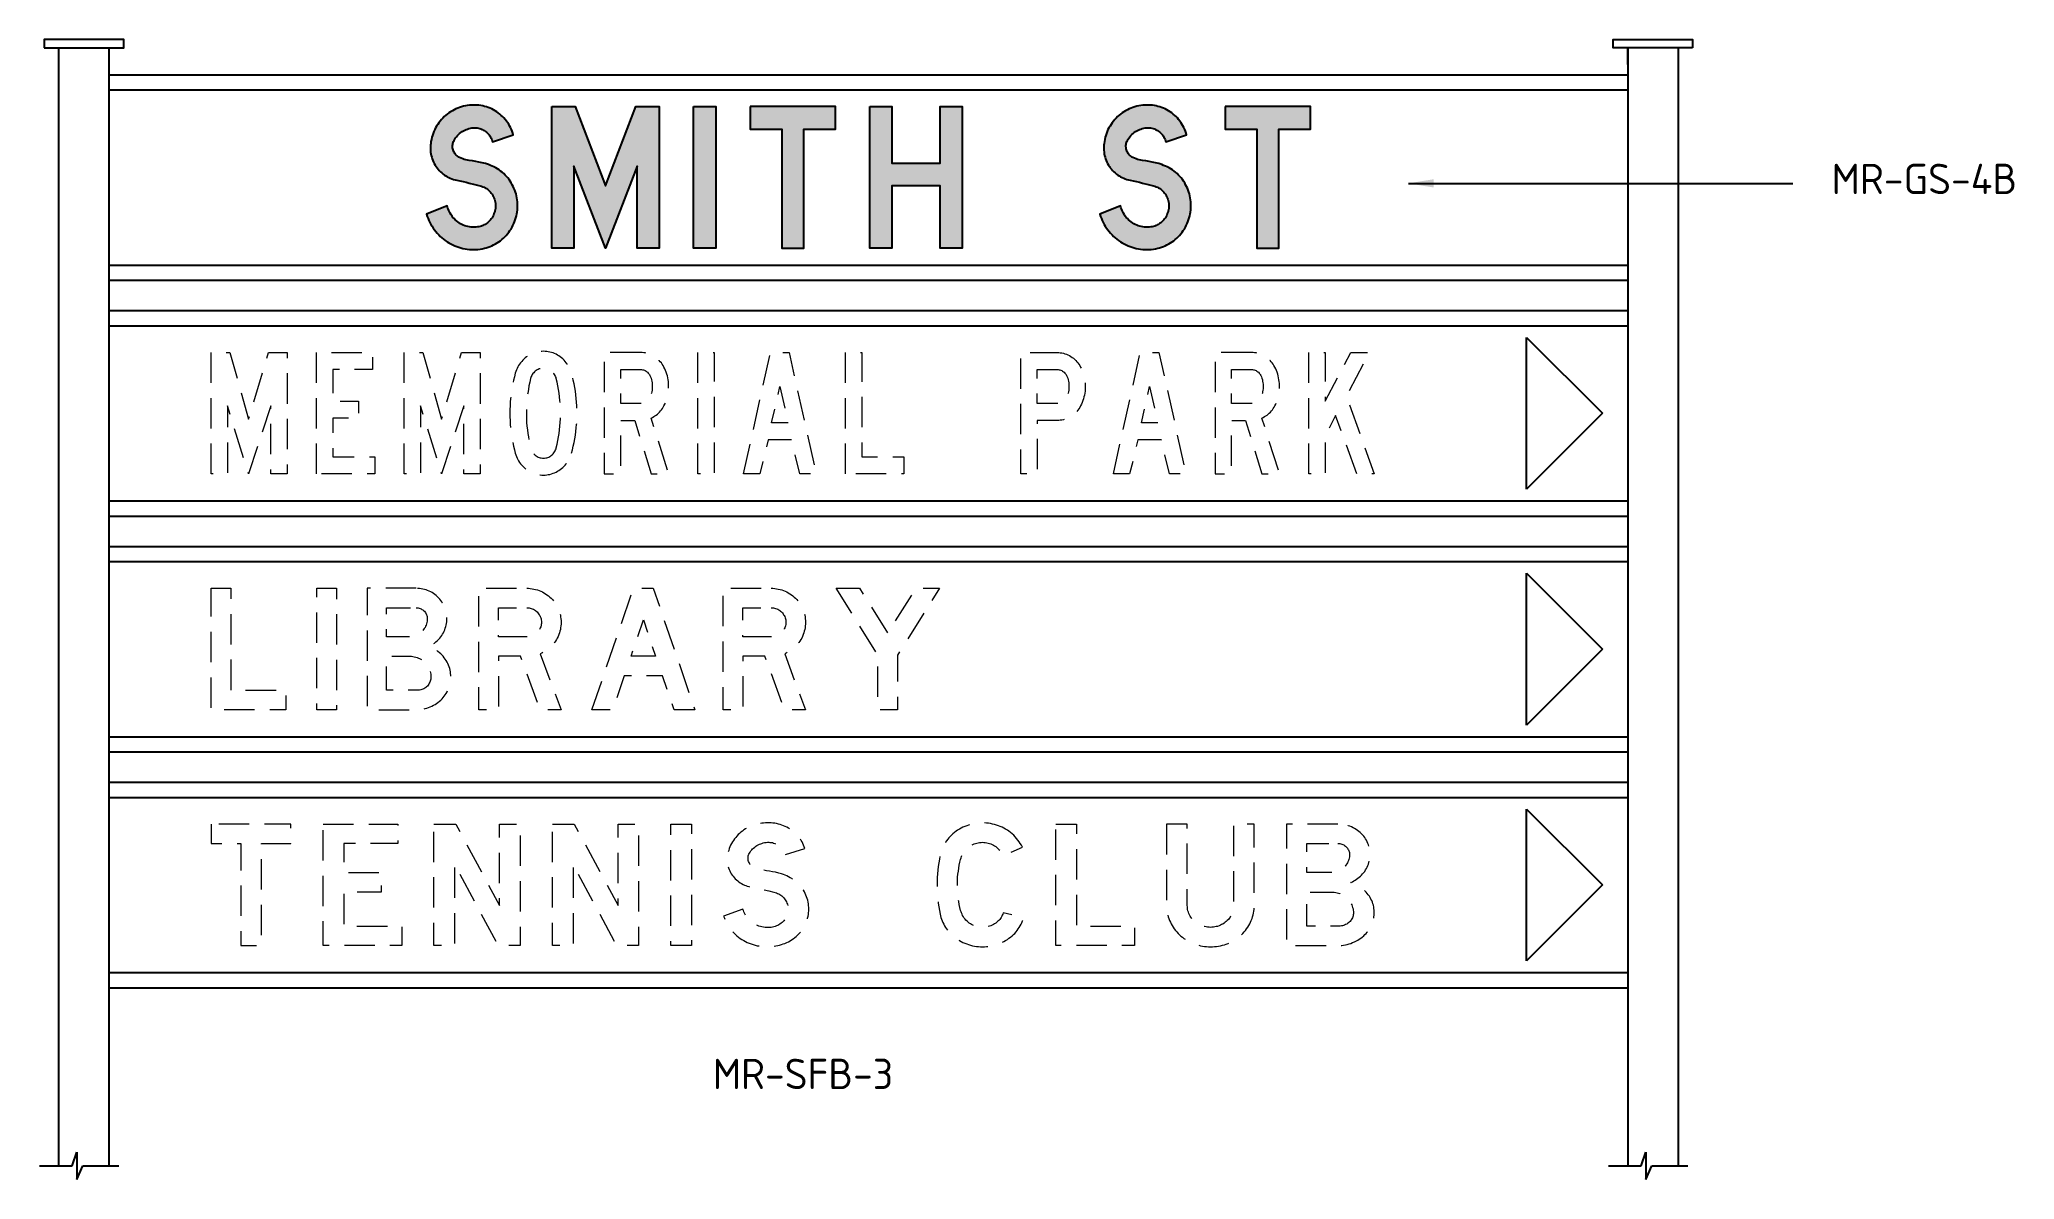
# Model space of a CAD drawing. Extents: x 76 to 271, y -217 to -104.
import ezdxf

# ---------------------------------------------------------------- set-up
doc = ezdxf.new("R2010")
doc.units = 0
doc.header["$LTSCALE"] = 12
doc.header["$MEASUREMENT"] = 0
doc.linetypes.add('DASHED2', pattern=[0.375, 0.25, -0.125])
doc.layers.get('0').update_dxf_attribs({"linetype": 'CONTINUOUS'})
doc.layers.add('L25', color=1, linetype='CONTINUOUS')
doc.layers.add('T25', color=1, linetype='CONTINUOUS')
doc.styles.add('ISO', font='ISO3098B')
doc.dimstyles.get("Standard").update_dxf_attribs({"dimtxt": 0.18, "dimasz": 2.5, "dimexe": 0.18, "dimexo": 0.0625, "dimgap": 0.09, "dimtad": 0, "dimtih": 1, "dimtoh": 1, "dimdec": 4, "dimzin": 0, "dimdsep": 46, "dimtxsty": 'Standard', "dimcen": 0.09, "dimadec": 0, "dimazin": 0, "dimtfac": 1, "dimtdec": 4, "dimtofl": 0, "dimtmove": 0, "dimatfit": 3, "dimfxl": 0, "dimtolj": 1, "dimtzin": 0, "dimarcsym": 0})

msp = doc.modelspace()

# ---------------------------------------------------------------- texts
at = {"layer": 'T25', "color": 3, "style": 'ISO'}
for s, p in [('MR-GS-4B', (252.91, -119.52)), ('MR-SFB-3', (142.38, -207.95))]:
    msp.add_text(s, height=3, dxfattribs=at).set_placement(p)

# ---------------------------------------------------------------- hatches: boundary and pattern name
at = {"layer": 'T25'}
h = msp.add_hatch(color=253, dxfattribs=at)
h.paths.add_polyline_path([(185.24, -112.97), (185.37, -112.97), (185.5, -112.97), (185.62, -112.99), (185.75, -113.01), (185.87, -113.04), (186, -113.08), (186.11, -113.13), (186.23, -113.19), (186.33, -113.25), (186.44, -113.32), (186.54, -113.41), (186.63, -113.49), (186.72, -113.58), (186.81, -113.68), (186.88, -113.78), (186.95, -113.89), (187.01, -114.01), (187.07, -114.12), (187.11, -114.25), (187.15, -114.37), (189.19, -113.67), (189.14, -113.49), (189.07, -113.3), (189, -113.13), (188.92, -112.95), (188.83, -112.78), (188.73, -112.62), (188.63, -112.46), (188.52, -112.3), (188.4, -112.15), (188.28, -112), (188.14, -111.87), (188.01, -111.74), (187.86, -111.61), (187.72, -111.5), (187.56, -111.39), (187.4, -111.29), (187.23, -111.19), (187.07, -111.11), (186.9, -111.03), (186.72, -110.96), (186.54, -110.9), (186.36, -110.85), (186.18, -110.81), (186, -110.77), (185.81, -110.75), (185.62, -110.73), (185.43, -110.73), (185.24, -110.73), (185.05, -110.74), (184.85, -110.74), (184.65, -110.77), (184.46, -110.8), (184.27, -110.84), (184.08, -110.89), (183.89, -110.95), (183.71, -111.02), (183.52, -111.1), (183.34, -111.18), (183.16, -111.28), (183, -111.38), (182.83, -111.49), (182.67, -111.61), (182.51, -111.73), (182.37, -111.87), (182.22, -112.01), (182.09, -112.15), (181.96, -112.31), (181.84, -112.47), (181.72, -112.63), (181.62, -112.8), (181.52, -112.98), (181.42, -113.15), (181.34, -113.34), (181.27, -113.53), (181.2, -113.72), (181.15, -113.91), (181.1, -114.11), (181.06, -114.31), (181.03, -114.51), (181.01, -114.68), (181, -114.85), (181, -115.02), (181.01, -115.19), (181.03, -115.37), (181.05, -115.54), (181.09, -115.71), (181.13, -115.87), (181.18, -116.03), (181.24, -116.2), (181.31, -116.35), (181.38, -116.51), (181.47, -116.66), (181.56, -116.8), (181.65, -116.93), (181.76, -117.07), (181.88, -117.2), (181.99, -117.32), (182.12, -117.43), (182.25, -117.54), (182.39, -117.64), (182.52, -117.73), (182.67, -117.81), (182.82, -117.89), (182.98, -117.96), (183.13, -118.02), (183.29, -118.07), (183.45, -118.12), (183.61, -118.15), (183.92, -118.21), (184.23, -118.27), (184.53, -118.35), (184.84, -118.43), (185.38, -118.57), (185.93, -118.71), (186.05, -118.75), (186.18, -118.79), (186.3, -118.84), (186.42, -118.9), (186.53, -118.97), (186.64, -119.05), (186.74, -119.13), (186.84, -119.22), (186.93, -119.32), (187.02, -119.43), (187.09, -119.53), (187.17, -119.65), (187.23, -119.76), (187.28, -119.89), (187.33, -120.01), (187.37, -120.14), (187.4, -120.28), (187.42, -120.41), (187.44, -120.54), (187.44, -120.68), (187.44, -120.81), (187.42, -120.95), (187.4, -121.08), (187.37, -121.22), (187.33, -121.36), (187.28, -121.48), (187.23, -121.61), (187.17, -121.73), (187.09, -121.85), (187.02, -121.96), (186.93, -122.07), (186.83, -122.17), (186.74, -122.26), (186.64, -122.35), (186.52, -122.43), (186.42, -122.51), (186.29, -122.57), (186.17, -122.63), (186.04, -122.68), (185.91, -122.72), (185.79, -122.75), (185.66, -122.77), (185.49, -122.79), (185.34, -122.8), (185.18, -122.8), (185.02, -122.78), (184.86, -122.76), (184.71, -122.73), (184.55, -122.7), (184.4, -122.64), (184.26, -122.59), (184.11, -122.52), (183.96, -122.45), (183.83, -122.36), (183.7, -122.27), (183.57, -122.17), (183.46, -122.06), (183.34, -121.94), (183.23, -121.82), (183.13, -121.7), (183.04, -121.56), (182.95, -121.42), (182.88, -121.28), (182.81, -121.13), (182.75, -120.98), (182.7, -120.83), (182.66, -120.67), (180.62, -121.51), (180.69, -121.72), (180.77, -121.92), (180.85, -122.12), (180.94, -122.32), (181.05, -122.51), (181.15, -122.7), (181.28, -122.89), (181.4, -123.06), (181.53, -123.23), (181.68, -123.39), (181.82, -123.56), (181.97, -123.7), (182.14, -123.85), (182.3, -123.98), (182.47, -124.11), (182.65, -124.23), (182.83, -124.35), (183.02, -124.45), (183.21, -124.55), (183.41, -124.63), (183.61, -124.71), (183.81, -124.78), (184.01, -124.84), (184.22, -124.89), (184.43, -124.93), (184.64, -124.96), (184.85, -124.98), (185.07, -125), (185.28, -125), (185.49, -124.99), (185.7, -124.98), (185.91, -124.95), (186.12, -124.92), (186.33, -124.87), (186.52, -124.82), (186.71, -124.77), (186.89, -124.7), (187.07, -124.63), (187.25, -124.54), (187.42, -124.45), (187.59, -124.35), (187.76, -124.25), (187.91, -124.13), (188.07, -124), (188.22, -123.87), (188.36, -123.74), (188.49, -123.6), (188.62, -123.45), (188.74, -123.29), (188.86, -123.13), (188.97, -122.97), (189.07, -122.79), (189.16, -122.61), (189.25, -122.44), (189.32, -122.25), (189.39, -122.07), (189.45, -121.88), (189.5, -121.68), (189.54, -121.48), (189.58, -121.29), (189.6, -121.09), (189.61, -120.89), (189.62, -120.69), (189.62, -120.49), (189.6, -120.29), (189.58, -120.1), (189.55, -119.9), (189.51, -119.7), (189.46, -119.51), (189.41, -119.32), (189.34, -119.13), (189.27, -118.94), (189.18, -118.76), (189.09, -118.59), (189, -118.42), (188.89, -118.25), (188.77, -118.08), (188.65, -117.93), (188.52, -117.78), (188.39, -117.64), (188.25, -117.5), (188.1, -117.37), (187.95, -117.24), (187.79, -117.13), (187.63, -117.02), (187.46, -116.93), (187.28, -116.83), (187.11, -116.75), (186.92, -116.68), (186.74, -116.61), (186.43, -116.51), (186.12, -116.43), (185.8, -116.35), (185.48, -116.29), (185.16, -116.24), (184.84, -116.19), (184.67, -116.17), (184.51, -116.13), (184.35, -116.09), (184.19, -116.04), (184.04, -115.98), (183.88, -115.91), (183.79, -115.86), (183.71, -115.81), (183.63, -115.74), (183.55, -115.67), (183.48, -115.6), (183.42, -115.52), (183.37, -115.43), (183.31, -115.34), (183.28, -115.24), (183.25, -115.14), (183.22, -115.04), (183.21, -114.94), (183.2, -114.83), (183.2, -114.73), (183.21, -114.62), (183.23, -114.52), (183.26, -114.42), (183.29, -114.33), (183.34, -114.23), (183.42, -114.1), (183.5, -113.97), (183.58, -113.85), (183.68, -113.74), (183.79, -113.63), (183.9, -113.53), (184.01, -113.43), (184.13, -113.34), (184.26, -113.27), (184.39, -113.2), (184.53, -113.13), (184.67, -113.09), (184.81, -113.04), (184.95, -113.01), (185.1, -112.99)])
h.paths.add_polyline_path([(118.72, -112.97), (118.85, -112.97), (118.98, -112.97), (119.1, -112.99), (119.23, -113.01), (119.35, -113.04), (119.47, -113.08), (119.59, -113.13), (119.7, -113.19), (119.81, -113.25), (119.92, -113.32), (120.02, -113.41), (120.12, -113.49), (120.2, -113.58), (120.29, -113.68), (120.36, -113.78), (120.43, -113.89), (120.49, -114.01), (120.54, -114.12), (120.59, -114.25), (120.63, -114.37), (122.67, -113.67), (122.61, -113.49), (122.55, -113.3), (122.48, -113.13), (122.4, -112.95), (122.31, -112.78), (122.22, -112.62), (122.11, -112.46), (122, -112.3), (121.88, -112.15), (121.75, -112), (121.62, -111.87), (121.48, -111.74), (121.34, -111.61), (121.19, -111.5), (121.04, -111.39), (120.88, -111.29), (120.71, -111.19), (120.54, -111.11), (120.37, -111.03), (120.2, -110.96), (120.02, -110.9), (119.84, -110.85), (119.66, -110.81), (119.47, -110.77), (119.28, -110.75), (119.1, -110.73), (118.91, -110.73), (118.72, -110.73), (118.52, -110.74), (118.33, -110.74), (118.13, -110.77), (117.94, -110.8), (117.75, -110.84), (117.56, -110.89), (117.37, -110.95), (117.18, -111.02), (117, -111.1), (116.82, -111.18), (116.65, -111.28), (116.48, -111.38), (116.31, -111.49), (116.15, -111.61), (116, -111.73), (115.85, -111.87), (115.71, -112.01), (115.57, -112.15), (115.44, -112.31), (115.32, -112.47), (115.21, -112.63), (115.1, -112.8), (115, -112.98), (114.91, -113.15), (114.82, -113.34), (114.75, -113.53), (114.69, -113.72), (114.62, -113.91), (114.58, -114.11), (114.54, -114.31), (114.51, -114.51), (114.49, -114.68), (114.48, -114.85), (114.48, -115.02), (114.49, -115.19), (114.5, -115.37), (114.53, -115.54), (114.56, -115.71), (114.61, -115.87), (114.66, -116.03), (114.72, -116.2), (114.79, -116.35), (114.86, -116.51), (114.95, -116.66), (115.04, -116.8), (115.14, -116.93), (115.24, -117.07), (115.36, -117.2), (115.47, -117.32), (115.6, -117.43), (115.73, -117.54), (115.86, -117.64), (116.01, -117.73), (116.15, -117.81), (116.3, -117.89), (116.45, -117.96), (116.61, -118.02), (116.76, -118.07), (116.93, -118.12), (117.09, -118.15), (117.4, -118.21), (117.71, -118.27), (118.01, -118.35), (118.31, -118.43), (118.86, -118.57), (119.41, -118.71), (119.53, -118.75), (119.66, -118.79), (119.78, -118.84), (119.89, -118.9), (120.01, -118.97), (120.12, -119.05), (120.22, -119.13), (120.32, -119.22), (120.41, -119.32), (120.5, -119.43), (120.57, -119.53), (120.64, -119.65), (120.71, -119.76), (120.76, -119.89), (120.81, -120.01), (120.85, -120.14), (120.88, -120.28), (120.9, -120.41), (120.92, -120.54), (120.92, -120.68), (120.92, -120.81), (120.9, -120.95), (120.88, -121.08), (120.85, -121.22), (120.81, -121.36), (120.76, -121.48), (120.71, -121.61), (120.64, -121.73), (120.57, -121.85), (120.5, -121.96), (120.41, -122.07), (120.32, -122.17), (120.22, -122.26), (120.12, -122.35), (120.01, -122.43), (119.89, -122.51), (119.77, -122.57), (119.65, -122.63), (119.53, -122.68), (119.4, -122.72), (119.26, -122.75), (119.13, -122.77), (118.97, -122.79), (118.82, -122.8), (118.66, -122.8), (118.5, -122.78), (118.34, -122.76), (118.19, -122.73), (118.03, -122.7), (117.88, -122.64), (117.73, -122.59), (117.58, -122.52), (117.45, -122.45), (117.31, -122.36), (117.18, -122.27), (117.05, -122.17), (116.93, -122.06), (116.82, -121.94), (116.71, -121.82), (116.62, -121.7), (116.52, -121.56), (116.43, -121.42), (116.36, -121.28), (116.29, -121.13), (116.23, -120.98), (116.18, -120.83), (116.14, -120.67), (114.1, -121.51), (114.16, -121.72), (114.25, -121.92), (114.33, -122.12), (114.42, -122.32), (114.52, -122.51), (114.64, -122.7), (114.75, -122.89), (114.88, -123.06), (115.01, -123.23), (115.15, -123.39), (115.3, -123.56), (115.46, -123.7), (115.61, -123.85), (115.78, -123.98), (115.95, -124.11), (116.13, -124.23), (116.31, -124.35), (116.5, -124.45), (116.69, -124.55), (116.89, -124.63), (117.09, -124.71), (117.29, -124.78), (117.5, -124.84), (117.7, -124.89), (117.91, -124.93), (118.12, -124.96), (118.34, -124.98), (118.55, -125), (118.76, -125), (118.97, -124.99), (119.18, -124.98), (119.39, -124.95), (119.6, -124.92), (119.81, -124.87), (120, -124.82), (120.19, -124.77), (120.37, -124.7), (120.55, -124.63), (120.73, -124.54), (120.9, -124.45), (121.07, -124.35), (121.23, -124.25), (121.4, -124.13), (121.54, -124), (121.69, -123.87), (121.84, -123.74), (121.97, -123.6), (122.1, -123.45), (122.22, -123.29), (122.34, -123.13), (122.45, -122.97), (122.55, -122.79), (122.64, -122.61), (122.72, -122.44), (122.8, -122.25), (122.87, -122.07), (122.93, -121.88), (122.98, -121.68), (123.02, -121.48), (123.05, -121.29), (123.08, -121.09), (123.1, -120.89), (123.1, -120.69), (123.1, -120.49), (123.08, -120.29), (123.06, -120.1), (123.03, -119.9), (122.99, -119.7), (122.94, -119.51), (122.89, -119.32), (122.82, -119.13), (122.74, -118.94), (122.66, -118.76), (122.57, -118.59), (122.47, -118.42), (122.36, -118.25), (122.25, -118.08), (122.13, -117.93), (122.01, -117.78), (121.87, -117.64), (121.73, -117.5), (121.58, -117.37), (121.42, -117.24), (121.27, -117.13), (121.1, -117.02), (120.94, -116.93), (120.76, -116.83), (120.58, -116.75), (120.41, -116.68), (120.22, -116.61), (119.91, -116.51), (119.59, -116.43), (119.28, -116.35), (118.96, -116.29), (118.64, -116.24), (118.31, -116.19), (118.15, -116.17), (117.99, -116.13), (117.83, -116.09), (117.67, -116.04), (117.52, -115.98), (117.37, -115.91), (117.27, -115.86), (117.19, -115.81), (117.11, -115.74), (117.03, -115.67), (116.96, -115.6), (116.9, -115.52), (116.85, -115.43), (116.8, -115.34), (116.76, -115.24), (116.72, -115.14), (116.7, -115.04), (116.68, -114.94), (116.68, -114.83), (116.68, -114.73), (116.69, -114.62), (116.71, -114.52), (116.74, -114.42), (116.78, -114.33), (116.82, -114.23), (116.89, -114.1), (116.97, -113.97), (117.06, -113.85), (117.16, -113.74), (117.27, -113.63), (117.37, -113.53), (117.49, -113.43), (117.61, -113.34), (117.74, -113.27), (117.87, -113.2), (118, -113.13), (118.15, -113.09), (118.29, -113.04), (118.43, -113.01), (118.58, -112.99)])
h.paths.add_polyline_path([(193, -110.87), (193, -113.11), (196.13, -113.11), (196.13, -124.87), (198.31, -124.87), (198.31, -113.11), (201.43, -113.11), (201.43, -110.87)])
h.paths.add_polyline_path([(157.9, -110.87), (160.08, -110.87), (160.08, -116.47), (164.84, -116.47), (164.84, -110.87), (167.02, -110.87), (167.02, -124.87), (164.84, -124.87), (164.84, -118.71), (160.08, -118.71), (160.08, -124.87), (157.9, -124.87)])
h.paths.add_polyline_path([(146.06, -110.87), (146.06, -113.11), (149.2, -113.11), (149.2, -124.87), (151.37, -124.87), (151.37, -113.11), (154.5, -113.11), (154.5, -110.87)])
h.paths.add_polyline_path([(140.49, -110.87), (142.67, -110.87), (142.67, -124.87), (140.49, -124.87)])
h.paths.add_polyline_path([(126.48, -110.87), (128.79, -110.87), (131.78, -118.71), (134.78, -110.87), (137.09, -110.87), (137.09, -124.87), (134.91, -124.87), (134.91, -116.75), (131.78, -124.87), (128.65, -116.75), (128.65, -124.87), (126.48, -124.87)])

# ---------------------------------------------------------------- linework, layer by layer
at = {"color": 1, "linetype": 'DASHED2', "lineweight": 0, "flags": 128}
for points in [[(92.81, -147.17), (92.81, -135.17), (94.66, -135.17), (96.52, -141.77), (98.48, -135.17), (100.33, -135.17), (100.33, -147.17), (98.71, -147.17), (98.71, -140.45), (96.52, -147.17), (94.43, -140.45), (94.43, -147.17), (92.81, -147.17), (92.81, -147.17)], [(103.22, -147.17), (103.22, -135.17), (108.77, -135.17), (108.77, -136.85), (104.84, -136.85), (104.84, -139.97), (107.38, -139.97), (107.38, -141.65), (104.84, -141.65), (104.84, -145.49), (109, -145.49), (109, -147.17), (103.22, -147.17), (103.22, -147.17)], [(111.89, -147.17), (111.89, -135.17), (113.74, -135.17), (115.59, -141.77), (117.56, -135.17), (119.41, -135.17), (119.41, -147.17), (117.79, -147.17), (117.79, -140.45), (115.59, -147.17), (113.51, -140.45), (113.51, -147.17), (111.89, -147.17), (111.89, -147.17)], [(128.42, -145.13), (128.51, -144.78), (128.6, -144.43), (128.68, -144.07), (128.74, -143.71), (128.8, -143.35), (128.85, -142.99), (128.89, -142.62), (128.93, -142.27), (128.95, -141.9), (128.96, -141.53), (128.97, -141.17), (128.96, -140.8), (128.95, -140.44), (128.93, -140.08), (128.89, -139.71), (128.85, -139.35), (128.8, -138.99), (128.74, -138.63), (128.68, -138.27), (128.6, -137.92), (128.51, -137.56), (128.42, -137.21), (128.37, -137.05), (128.32, -136.9), (128.25, -136.74), (128.17, -136.59), (128.09, -136.45), (128, -136.31), (127.9, -136.18), (127.79, -136.05), (127.69, -135.93), (127.56, -135.81), (127.44, -135.7), (127.31, -135.6), (127.18, -135.51), (127.04, -135.43), (126.89, -135.35), (126.75, -135.28), (126.6, -135.22), (126.45, -135.17), (126.29, -135.13), (126.13, -135.09), (125.97, -135.07), (125.81, -135.06), (125.65, -135.05), (125.49, -135.06), (125.32, -135.07), (125.17, -135.09), (125.01, -135.13), (124.85, -135.17), (124.69, -135.22), (124.54, -135.28), (124.4, -135.35), (124.25, -135.43), (124.12, -135.51), (123.98, -135.6), (123.85, -135.7), (123.73, -135.81), (123.61, -135.93), (123.5, -136.05), (123.39, -136.18), (123.3, -136.31), (123.2, -136.45), (123.12, -136.59), (123.05, -136.74), (122.98, -136.9), (122.93, -137.05), (122.87, -137.21), (122.78, -137.56), (122.7, -137.92), (122.62, -138.27), (122.55, -138.63), (122.49, -138.99), (122.45, -139.35), (122.4, -139.71), (122.37, -140.08), (122.35, -140.44), (122.34, -140.8), (122.33, -141.17), (122.34, -141.53), (122.35, -141.9), (122.37, -142.27), (122.4, -142.62), (122.45, -142.99), (122.49, -143.35), (122.55, -143.71), (122.62, -144.07), (122.7, -144.43), (122.78, -144.78), (122.87, -145.13), (122.93, -145.29), (122.98, -145.45), (123.05, -145.6), (123.12, -145.75), (123.2, -145.89), (123.3, -146.03), (123.39, -146.17), (123.5, -146.29), (123.61, -146.41), (123.73, -146.52), (123.85, -146.63), (123.98, -146.73), (124.12, -146.83), (124.25, -146.91), (124.4, -146.99), (124.54, -147.06), (124.69, -147.11), (124.85, -147.17), (125.01, -147.21), (125.17, -147.24), (125.32, -147.26), (125.49, -147.28), (125.65, -147.28), (125.81, -147.28), (125.97, -147.26), (126.13, -147.24), (126.29, -147.21), (126.45, -147.17), (126.6, -147.11), (126.75, -147.06), (126.89, -146.99), (127.04, -146.91), (127.18, -146.83), (127.31, -146.73), (127.44, -146.63), (127.56, -146.52), (127.69, -146.41), (127.79, -146.29), (127.9, -146.17), (128, -146.03), (128.09, -145.89), (128.17, -145.75), (128.25, -145.6), (128.32, -145.45), (128.37, -145.29), (128.42, -145.13), (128.42, -145.13)], [(140.91, -147.17), (140.91, -135.17), (142.53, -135.17), (142.53, -147.17), (140.91, -147.17), (140.91, -147.17)], [(145.41, -147.17), (148.08, -135.17), (149.92, -135.17), (152.59, -147.17), (150.97, -147.17), (150.15, -143.81), (147.85, -143.81), (147.03, -147.17), (145.41, -147.17), (145.41, -147.17)], [(155.48, -147.17), (155.48, -135.17), (157.09, -135.17), (157.09, -145.49), (161.25, -145.49), (161.25, -147.17), (155.48, -147.17), (155.48, -147.17)], [(181.95, -147.17), (184.61, -135.17), (186.46, -135.17), (189.12, -147.17), (187.5, -147.17), (186.69, -143.81), (184.38, -143.81), (183.56, -147.17), (181.95, -147.17), (181.95, -147.17)], [(201.26, -147.17), (201.26, -135.17), (202.88, -135.17), (202.88, -139.97), (205.42, -135.17), (207.26, -135.17), (204.96, -139.49), (207.73, -147.17), (206, -147.17), (203.91, -141.41), (202.88, -143.45), (202.88, -147.17), (201.26, -147.17), (201.26, -147.17)], [(126.92, -144.59), (127, -144.24), (127.08, -143.88), (127.14, -143.52), (127.19, -143.17), (127.24, -142.8), (127.28, -142.44), (127.31, -142.08), (127.32, -141.72), (127.33, -141.35), (127.33, -140.99), (127.32, -140.63), (127.31, -140.26), (127.28, -139.9), (127.24, -139.54), (127.19, -139.18), (127.14, -138.82), (127.08, -138.46), (127, -138.1), (126.92, -137.75), (126.89, -137.64), (126.85, -137.54), (126.8, -137.44), (126.75, -137.34), (126.68, -137.25), (126.61, -137.17), (126.54, -137.09), (126.45, -137.02), (126.37, -136.95), (126.27, -136.9), (126.17, -136.84), (126.08, -136.8), (125.97, -136.77), (125.87, -136.75), (125.76, -136.73), (125.65, -136.73), (125.54, -136.73), (125.43, -136.75), (125.33, -136.77), (125.22, -136.8), (125.12, -136.84), (125.03, -136.9), (124.93, -136.95), (124.84, -137.02), (124.76, -137.09), (124.69, -137.17), (124.61, -137.25), (124.55, -137.34), (124.5, -137.44), (124.45, -137.54), (124.41, -137.64), (124.38, -137.75), (124.29, -138.1), (124.22, -138.46), (124.16, -138.82), (124.1, -139.18), (124.06, -139.54), (124.02, -139.9), (123.99, -140.26), (123.97, -140.63), (123.96, -140.99), (123.96, -141.35), (123.97, -141.72), (123.99, -142.08), (124.02, -142.44), (124.06, -142.8), (124.1, -143.17), (124.16, -143.52), (124.22, -143.88), (124.29, -144.24), (124.38, -144.59), (124.41, -144.7), (124.45, -144.8), (124.5, -144.9), (124.55, -144.99), (124.61, -145.09), (124.69, -145.17), (124.76, -145.25), (124.84, -145.33), (124.93, -145.39), (125.03, -145.45), (125.12, -145.5), (125.22, -145.54), (125.33, -145.57), (125.43, -145.59), (125.54, -145.6), (125.65, -145.61), (125.76, -145.6), (125.87, -145.59), (125.97, -145.57), (126.08, -145.54), (126.17, -145.5), (126.27, -145.45), (126.37, -145.39), (126.45, -145.33), (126.54, -145.25), (126.61, -145.17), (126.68, -145.09), (126.75, -144.99), (126.8, -144.9), (126.85, -144.8), (126.89, -144.7), (126.92, -144.59), (126.92, -144.59)], [(149.81, -142.13), (148.19, -142.13), (149, -138.53), (149.81, -142.13), (149.81, -142.13)], [(186.34, -142.13), (184.72, -142.13), (185.53, -138.53), (186.34, -142.13), (186.34, -142.13)], [(92.81, -158.47), (94.76, -158.47), (94.76, -168.55), (100.21, -168.55), (100.21, -170.47), (92.81, -170.47), (92.81, -158.47), (92.81, -158.47)], [(103.25, -158.47), (105.19, -158.47), (105.19, -170.47), (103.25, -170.47), (103.25, -158.47), (103.25, -158.47)], [(130.43, -170.47), (134.55, -158.47), (136.49, -158.47), (140.62, -170.47), (138.55, -170.47), (137.4, -167.11), (133.64, -167.11), (132.49, -170.47), (130.43, -170.47), (130.43, -170.47)], [(154.57, -158.47), (156.88, -158.47), (159.67, -162.91), (162.46, -158.47), (164.76, -158.47), (160.64, -165.07), (160.64, -170.47), (158.69, -170.47), (158.69, -165.07), (154.57, -158.47), (154.57, -158.47)], [(136.73, -165.19), (134.31, -165.19), (135.52, -161.59), (136.73, -165.19), (136.73, -165.19)], [(92.81, -181.77), (92.81, -183.69), (95.74, -183.69), (95.74, -193.77), (97.78, -193.77), (97.78, -183.69), (100.7, -183.69), (100.7, -181.77), (92.81, -181.77), (92.81, -181.77)], [(103.89, -181.77), (111.27, -181.77), (111.27, -183.69), (105.92, -183.69), (105.92, -186.56), (109.61, -186.56), (109.61, -188.49), (105.92, -188.49), (105.92, -191.85), (111.65, -191.85), (111.65, -193.77), (103.89, -193.77), (103.89, -181.77), (103.89, -181.77)], [(114.83, -181.77), (116.99, -181.77), (121.31, -189.81), (121.31, -181.77), (123.35, -181.77), (123.35, -193.77), (121.19, -193.77), (116.86, -185.72), (116.86, -193.77), (114.83, -193.77), (114.83, -181.77), (114.83, -181.77)], [(126.53, -181.77), (128.7, -181.77), (133.02, -189.81), (133.02, -181.77), (135.05, -181.77), (135.05, -193.77), (132.89, -193.77), (128.57, -185.72), (128.57, -193.77), (126.53, -193.77), (126.53, -181.77), (126.53, -181.77)], [(138.24, -181.77), (140.27, -181.77), (140.27, -193.77), (138.24, -193.77), (138.24, -181.77), (138.24, -181.77)], [(176.28, -181.77), (178.31, -181.77), (178.31, -191.85), (184.04, -191.85), (184.04, -193.77), (176.28, -193.77), (176.28, -181.77), (176.28, -181.77)]]:
    msp.add_lwpolyline(points, dxfattribs=at)
for points in [[(135.24, -135.17), (131.66, -135.17), (131.66, -147.17), (133.28, -147.17), (133.28, -141.89), (134.67, -141.89), (136.29, -147.17), (138.02, -147.17), (136.29, -141.65), (136.41, -141.59), (136.54, -141.51), (136.67, -141.44), (136.79, -141.35), (136.91, -141.26), (137.02, -141.16), (137.13, -141.06), (137.22, -140.94), (137.32, -140.83), (137.4, -140.71), (137.48, -140.58), (137.55, -140.45), (137.64, -140.28), (137.72, -140.11), (137.78, -139.93), (137.84, -139.75), (137.89, -139.56), (137.93, -139.38), (137.97, -139.19), (137.99, -139), (138.01, -138.81), (138.02, -138.62), (138.02, -138.43), (138.01, -138.24), (137.99, -138.05), (137.97, -137.86), (137.93, -137.68), (137.89, -137.49), (137.84, -137.31), (137.78, -137.13), (137.72, -136.95), (137.64, -136.78), (137.55, -136.61), (137.48, -136.47), (137.39, -136.33), (137.3, -136.2), (137.19, -136.08), (137.09, -135.96), (136.97, -135.85), (136.85, -135.74), (136.72, -135.65), (136.59, -135.56), (136.46, -135.48), (136.31, -135.41), (136.16, -135.34), (136.02, -135.29), (135.87, -135.25), (135.71, -135.22), (135.56, -135.19), (135.4, -135.18)], [(176.4, -135.17), (176.56, -135.18), (176.71, -135.19), (176.87, -135.22), (177.02, -135.25), (177.17, -135.29), (177.32, -135.34), (177.47, -135.41), (177.61, -135.48), (177.75, -135.56), (177.88, -135.65), (178.01, -135.74), (178.13, -135.85), (178.24, -135.96), (178.35, -136.08), (178.45, -136.2), (178.55, -136.33), (178.63, -136.47), (178.71, -136.61), (178.8, -136.78), (178.87, -136.95), (178.94, -137.13), (178.99, -137.31), (179.05, -137.49), (179.09, -137.68), (179.12, -137.86), (179.15, -138.05), (179.17, -138.24), (179.18, -138.43), (179.18, -138.62), (179.17, -138.81), (179.15, -139), (179.12, -139.19), (179.09, -139.38), (179.05, -139.56), (178.99, -139.75), (178.94, -139.93), (178.87, -140.11), (178.8, -140.28), (178.71, -140.45), (178.63, -140.59), (178.55, -140.73), (178.45, -140.86), (178.35, -140.99), (178.24, -141.1), (178.13, -141.21), (178.01, -141.32), (177.88, -141.41), (177.75, -141.5), (177.61, -141.58), (177.47, -141.65), (177.32, -141.71), (177.17, -141.76), (177.02, -141.81), (176.87, -141.85), (176.71, -141.87), (176.56, -141.89), (176.4, -141.89), (174.44, -141.89), (174.44, -147.17), (172.82, -147.17), (172.82, -135.17)], [(195.59, -135.17), (192.01, -135.17), (192.01, -147.17), (193.63, -147.17), (193.63, -141.89), (195.01, -141.89), (196.63, -147.17), (198.37, -147.17), (196.63, -141.65), (196.76, -141.59), (196.89, -141.51), (197.02, -141.44), (197.14, -141.35), (197.26, -141.26), (197.36, -141.16), (197.47, -141.06), (197.57, -140.94), (197.66, -140.83), (197.75, -140.71), (197.83, -140.58), (197.9, -140.45), (197.99, -140.28), (198.06, -140.11), (198.13, -139.93), (198.19, -139.75), (198.24, -139.56), (198.28, -139.38), (198.31, -139.19), (198.34, -139), (198.36, -138.81), (198.37, -138.62), (198.37, -138.43), (198.36, -138.24), (198.34, -138.05), (198.31, -137.86), (198.28, -137.68), (198.24, -137.49), (198.19, -137.31), (198.13, -137.13), (198.06, -136.95), (197.99, -136.78), (197.9, -136.61), (197.82, -136.47), (197.74, -136.33), (197.64, -136.2), (197.54, -136.08), (197.43, -135.96), (197.32, -135.85), (197.2, -135.74), (197.07, -135.65), (196.94, -135.56), (196.8, -135.48), (196.66, -135.41), (196.51, -135.34), (196.36, -135.29), (196.21, -135.25), (196.06, -135.22), (195.9, -135.19), (195.75, -135.18)], [(135.24, -136.85), (135.34, -136.85), (135.43, -136.87), (135.53, -136.9), (135.62, -136.92), (135.7, -136.96), (135.79, -137.01), (135.87, -137.07), (135.94, -137.13), (136.01, -137.21), (136.07, -137.28), (136.12, -137.36), (136.17, -137.45), (136.23, -137.59), (136.28, -137.72), (136.32, -137.86), (136.35, -138.01), (136.38, -138.16), (136.39, -138.3), (136.4, -138.45), (136.4, -138.6), (136.39, -138.75), (136.38, -138.9), (136.35, -139.05), (136.32, -139.19), (136.28, -139.33), (136.23, -139.48), (136.17, -139.61), (136.12, -139.7), (136.07, -139.78), (136.01, -139.85), (135.94, -139.92), (135.87, -139.99), (135.79, -140.04), (135.7, -140.09), (135.62, -140.13), (135.53, -140.17), (135.43, -140.19), (135.34, -140.21), (135.24, -140.21), (133.28, -140.21), (133.28, -136.85)], [(176.4, -136.85), (176.5, -136.85), (176.59, -136.87), (176.68, -136.9), (176.77, -136.92), (176.86, -136.96), (176.94, -137.01), (177.02, -137.07), (177.1, -137.13), (177.17, -137.21), (177.23, -137.28), (177.28, -137.36), (177.32, -137.45), (177.38, -137.59), (177.44, -137.72), (177.48, -137.86), (177.51, -138.01), (177.54, -138.16), (177.55, -138.3), (177.56, -138.45), (177.56, -138.6), (177.55, -138.75), (177.54, -138.9), (177.51, -139.05), (177.48, -139.19), (177.44, -139.33), (177.38, -139.48), (177.32, -139.61), (177.28, -139.7), (177.23, -139.78), (177.17, -139.85), (177.1, -139.92), (177.02, -139.99), (176.94, -140.04), (176.86, -140.09), (176.77, -140.13), (176.68, -140.17), (176.59, -140.19), (176.5, -140.21), (176.4, -140.21), (174.44, -140.21), (174.44, -136.85)], [(195.59, -136.85), (195.69, -136.85), (195.78, -136.87), (195.87, -136.9), (195.96, -136.92), (196.05, -136.96), (196.13, -137.01), (196.21, -137.07), (196.29, -137.13), (196.36, -137.21), (196.42, -137.28), (196.47, -137.36), (196.52, -137.45), (196.57, -137.59), (196.63, -137.72), (196.67, -137.86), (196.7, -138.01), (196.73, -138.16), (196.74, -138.3), (196.75, -138.45), (196.75, -138.6), (196.74, -138.75), (196.73, -138.9), (196.7, -139.05), (196.67, -139.19), (196.63, -139.33), (196.57, -139.48), (196.52, -139.61), (196.47, -139.7), (196.42, -139.78), (196.36, -139.85), (196.29, -139.92), (196.21, -139.99), (196.13, -140.04), (196.05, -140.09), (195.96, -140.13), (195.87, -140.17), (195.78, -140.19), (195.69, -140.21), (195.59, -140.21), (193.63, -140.21), (193.63, -136.85)], [(113.07, -158.47), (108.23, -158.47), (108.23, -170.47), (113.07, -170.47), (113.26, -170.46), (113.43, -170.45), (113.61, -170.43), (113.78, -170.39), (113.95, -170.35), (114.13, -170.31), (114.3, -170.25), (114.46, -170.18), (114.62, -170.11), (114.78, -170.03), (114.94, -169.94), (115.09, -169.85), (115.23, -169.74), (115.37, -169.63), (115.5, -169.51), (115.63, -169.38), (115.74, -169.26), (115.85, -169.13), (115.95, -168.99), (116.05, -168.85), (116.13, -168.7), (116.2, -168.55), (116.28, -168.39), (116.33, -168.23), (116.39, -168.07), (116.43, -167.9), (116.46, -167.74), (116.48, -167.57), (116.49, -167.4), (116.5, -167.22), (116.49, -167.06), (116.48, -166.89), (116.46, -166.72), (116.43, -166.55), (116.39, -166.38), (116.33, -166.22), (116.28, -166.07), (116.2, -165.91), (116.13, -165.76), (116.05, -165.61), (115.95, -165.46), (115.85, -165.33), (115.74, -165.19), (115.63, -165.07), (115.5, -164.94), (115.37, -164.83), (115.23, -164.71), (115.09, -164.61), (114.94, -164.52), (114.78, -164.43), (114.62, -164.35), (114.46, -164.29), (114.29, -164.22), (114.45, -164.15), (114.6, -164.07), (114.75, -163.97), (114.89, -163.88), (115.02, -163.77), (115.15, -163.66), (115.28, -163.53), (115.4, -163.41), (115.5, -163.27), (115.6, -163.13), (115.68, -163), (115.76, -162.86), (115.83, -162.71), (115.9, -162.57), (115.95, -162.42), (116, -162.26), (116.03, -162.11), (116.07, -161.95), (116.09, -161.79), (116.1, -161.63), (116.11, -161.47), (116.1, -161.31), (116.09, -161.15), (116.07, -160.99), (116.03, -160.83), (116, -160.68), (115.95, -160.52), (115.9, -160.37), (115.83, -160.22), (115.76, -160.07), (115.68, -159.94), (115.6, -159.8), (115.5, -159.67), (115.4, -159.54), (115.29, -159.42), (115.17, -159.3), (115.05, -159.19), (114.92, -159.09), (114.79, -158.99), (114.65, -158.9), (114.51, -158.82), (114.36, -158.75), (114.2, -158.69), (114.05, -158.62), (113.89, -158.58), (113.73, -158.54), (113.57, -158.51), (113.41, -158.48), (113.24, -158.48)], [(124, -158.47), (124.17, -158.47), (124.35, -158.48), (124.53, -158.51), (124.7, -158.54), (124.88, -158.58), (125.05, -158.63), (125.22, -158.69), (125.38, -158.75), (125.54, -158.83), (125.7, -158.92), (125.85, -159), (126, -159.11), (126.14, -159.21), (126.27, -159.33), (126.4, -159.44), (126.53, -159.57), (126.64, -159.71), (126.75, -159.85), (126.85, -159.99), (126.94, -160.14), (127.03, -160.3), (127.1, -160.46), (127.17, -160.62), (127.23, -160.79), (127.28, -160.95), (127.32, -161.13), (127.35, -161.3), (127.38, -161.48), (127.39, -161.65), (127.4, -161.83), (127.39, -162.01), (127.38, -162.19), (127.35, -162.36), (127.32, -162.54), (127.27, -162.71), (127.23, -162.88), (127.17, -163.05), (127.1, -163.22), (127.02, -163.39), (126.93, -163.54), (126.83, -163.69), (126.73, -163.84), (126.62, -163.98), (126.5, -164.12), (126.37, -164.25), (126.24, -164.37), (126.1, -164.49), (125.96, -164.6), (125.81, -164.69), (125.66, -164.79), (125.49, -164.87), (125.33, -164.95), (127.4, -170.47), (125.33, -170.47), (123.39, -165.19), (121.21, -165.19), (121.21, -170.47), (119.26, -170.47), (119.26, -158.47)], [(148.14, -158.47), (148.32, -158.47), (148.5, -158.48), (148.67, -158.51), (148.85, -158.54), (149.02, -158.58), (149.19, -158.63), (149.36, -158.69), (149.52, -158.75), (149.69, -158.83), (149.84, -158.92), (149.99, -159), (150.14, -159.11), (150.28, -159.21), (150.42, -159.33), (150.55, -159.44), (150.67, -159.57), (150.78, -159.71), (150.89, -159.85), (150.99, -159.99), (151.09, -160.14), (151.17, -160.3), (151.25, -160.46), (151.32, -160.62), (151.37, -160.79), (151.43, -160.95), (151.47, -161.13), (151.49, -161.3), (151.52, -161.48), (151.54, -161.65), (151.54, -161.83), (151.54, -162.01), (151.52, -162.19), (151.49, -162.36), (151.46, -162.54), (151.42, -162.71), (151.37, -162.88), (151.31, -163.05), (151.24, -163.22), (151.16, -163.39), (151.08, -163.54), (150.98, -163.69), (150.87, -163.84), (150.76, -163.98), (150.64, -164.12), (150.52, -164.25), (150.38, -164.37), (150.25, -164.49), (150.11, -164.6), (149.95, -164.69), (149.8, -164.79), (149.64, -164.87), (149.48, -164.95), (151.54, -170.47), (149.48, -170.47), (147.53, -165.19), (145.35, -165.19), (145.35, -170.47), (143.41, -170.47), (143.41, -158.47)], [(113.07, -160.39), (113.18, -160.39), (113.28, -160.41), (113.38, -160.43), (113.47, -160.46), (113.56, -160.5), (113.65, -160.55), (113.74, -160.6), (113.81, -160.67), (113.89, -160.74), (113.95, -160.82), (114.01, -160.9), (114.06, -160.99), (114.1, -161.08), (114.13, -161.17), (114.15, -161.27), (114.16, -161.37), (114.17, -161.47), (114.16, -161.6), (114.15, -161.73), (114.12, -161.85), (114.1, -161.98), (114.06, -162.1), (114, -162.22), (113.95, -162.34), (113.88, -162.44), (113.81, -162.55), (113.72, -162.65), (113.63, -162.74), (113.53, -162.83), (113.43, -162.91), (113.32, -162.99), (113.22, -163.05), (113.1, -163.11), (112.98, -163.16), (112.86, -163.2), (112.73, -163.23), (112.6, -163.26), (112.47, -163.27), (110.16, -163.27), (110.16, -160.39)], [(124, -160.39), (124.11, -160.39), (124.23, -160.41), (124.33, -160.43), (124.45, -160.46), (124.55, -160.49), (124.66, -160.54), (124.76, -160.6), (124.86, -160.66), (124.94, -160.73), (125.03, -160.81), (125.11, -160.89), (125.17, -160.98), (125.24, -161.08), (125.3, -161.17), (125.34, -161.27), (125.38, -161.38), (125.41, -161.49), (125.43, -161.6), (125.45, -161.71), (125.45, -161.83), (125.45, -161.94), (125.43, -162.05), (125.41, -162.17), (125.38, -162.27), (125.34, -162.38), (125.3, -162.48), (125.24, -162.58), (125.17, -162.67), (125.11, -162.76), (125.03, -162.85), (124.94, -162.92), (124.86, -162.99), (124.76, -163.06), (124.66, -163.11), (124.55, -163.16), (124.45, -163.2), (124.33, -163.23), (124.23, -163.25), (124.11, -163.26), (124, -163.27), (121.21, -163.27), (121.21, -160.39)], [(148.14, -160.39), (148.25, -160.39), (148.37, -160.41), (148.48, -160.43), (148.59, -160.46), (148.7, -160.49), (148.8, -160.54), (148.9, -160.6), (149, -160.66), (149.08, -160.73), (149.17, -160.81), (149.25, -160.89), (149.32, -160.98), (149.38, -161.08), (149.44, -161.17), (149.48, -161.27), (149.52, -161.38), (149.56, -161.49), (149.58, -161.6), (149.59, -161.71), (149.6, -161.83), (149.59, -161.94), (149.58, -162.05), (149.56, -162.17), (149.52, -162.27), (149.48, -162.38), (149.44, -162.48), (149.38, -162.58), (149.32, -162.67), (149.25, -162.76), (149.17, -162.85), (149.08, -162.92), (149, -162.99), (148.9, -163.06), (148.8, -163.11), (148.7, -163.16), (148.59, -163.2), (148.48, -163.23), (148.37, -163.25), (148.25, -163.26), (148.14, -163.27), (145.35, -163.27), (145.35, -160.39)], [(114.53, -167.22), (114.53, -167.34), (114.52, -167.45), (114.5, -167.55), (114.46, -167.66), (114.42, -167.76), (114.37, -167.85), (114.32, -167.95), (114.25, -168.04), (114.18, -168.13), (114.1, -168.2), (114.02, -168.27), (113.93, -168.34), (113.83, -168.39), (113.74, -168.44), (113.63, -168.48), (113.53, -168.51), (113.42, -168.53), (113.31, -168.55), (113.2, -168.55), (110.16, -168.55), (110.16, -165.19), (112.47, -165.19), (112.61, -165.19), (112.75, -165.21), (112.89, -165.23), (113.03, -165.26), (113.16, -165.3), (113.29, -165.36), (113.42, -165.42), (113.54, -165.48), (113.66, -165.56), (113.77, -165.64), (113.88, -165.73), (113.98, -165.83), (114.08, -165.94), (114.16, -166.05), (114.24, -166.17), (114.31, -166.29), (114.37, -166.41), (114.41, -166.54), (114.46, -166.68), (114.49, -166.81), (114.52, -166.95), (114.53, -167.09)], [(146, -184.65), (146.06, -184.53), (146.14, -184.42), (146.23, -184.32), (146.31, -184.22), (146.41, -184.13), (146.52, -184.04), (146.63, -183.96), (146.73, -183.89), (146.86, -183.82), (146.98, -183.76), (147.11, -183.71), (147.24, -183.67), (147.37, -183.63), (147.5, -183.6), (147.64, -183.58), (147.78, -183.56), (147.9, -183.56), (148.03, -183.57), (148.15, -183.58), (148.27, -183.6), (148.39, -183.64), (148.51, -183.67), (148.62, -183.72), (148.73, -183.77), (148.84, -183.83), (148.94, -183.9), (149.04, -183.98), (149.13, -184.06), (149.21, -184.15), (149.29, -184.24), (149.36, -184.34), (149.42, -184.44), (149.48, -184.55), (149.52, -184.65), (149.56, -184.77), (151.47, -184.17), (151.41, -184), (151.35, -183.84), (151.28, -183.69), (151.2, -183.53), (151.12, -183.38), (151.02, -183.23), (150.91, -183.09), (150.8, -182.95), (150.69, -182.82), (150.57, -182.7), (150.44, -182.58), (150.3, -182.46), (150.15, -182.36), (150.01, -182.26), (149.86, -182.16), (149.7, -182.07), (149.54, -181.99), (149.38, -181.93), (149.21, -181.86), (149.03, -181.8), (148.86, -181.76), (148.68, -181.72), (148.5, -181.69), (148.32, -181.66), (148.14, -181.65), (147.96, -181.65), (147.78, -181.65), (147.59, -181.65), (147.4, -181.66), (147.21, -181.68), (147.02, -181.71), (146.83, -181.75), (146.65, -181.8), (146.46, -181.85), (146.29, -181.91), (146.11, -181.98), (145.94, -182.06), (145.77, -182.15), (145.61, -182.24), (145.45, -182.34), (145.3, -182.45), (145.16, -182.56), (145.01, -182.68), (144.88, -182.81), (144.75, -182.95), (144.64, -183.08), (144.52, -183.23), (144.41, -183.38), (144.32, -183.53), (144.22, -183.69), (144.14, -183.86), (144.07, -184.02), (144.01, -184.19), (143.95, -184.36), (143.9, -184.53), (143.86, -184.71), (143.83, -184.88), (143.82, -185.04), (143.81, -185.2), (143.81, -185.35), (143.82, -185.5), (143.84, -185.66), (143.86, -185.81), (143.9, -185.96), (143.94, -186.1), (144, -186.25), (144.06, -186.39), (144.13, -186.54), (144.21, -186.67), (144.3, -186.8), (144.39, -186.92), (144.49, -187.04), (144.6, -187.16), (144.72, -187.27), (144.84, -187.38), (144.96, -187.47), (145.1, -187.57), (145.23, -187.65), (145.37, -187.72), (145.51, -187.79), (145.65, -187.84), (145.79, -187.9), (145.94, -187.94), (146.1, -187.98), (146.25, -188.01), (146.63, -188.07), (147.02, -188.16), (147.4, -188.25), (147.91, -188.37), (148.41, -188.49), (148.54, -188.52), (148.66, -188.56), (148.78, -188.61), (148.89, -188.66), (149, -188.72), (149.1, -188.8), (149.21, -188.87), (149.3, -188.96), (149.39, -189.05), (149.47, -189.14), (149.54, -189.25), (149.61, -189.35), (149.67, -189.46), (149.71, -189.57), (149.75, -189.69), (149.79, -189.8), (149.81, -189.92), (149.82, -190.04), (149.83, -190.17), (149.82, -190.29), (149.82, -190.41), (149.79, -190.53), (149.76, -190.65), (149.72, -190.77), (149.67, -190.88), (149.61, -191), (149.55, -191.11), (149.48, -191.21), (149.4, -191.31), (149.31, -191.41), (149.22, -191.49), (149.12, -191.57), (149.01, -191.65), (148.9, -191.72), (148.79, -191.78), (148.66, -191.83), (148.54, -191.88), (148.42, -191.92), (148.29, -191.95), (148.16, -191.97), (148.01, -191.98), (147.85, -191.99), (147.7, -191.99), (147.54, -191.97), (147.38, -191.95), (147.24, -191.93), (147.09, -191.89), (146.94, -191.85), (146.8, -191.78), (146.65, -191.72), (146.52, -191.66), (146.39, -191.57), (146.27, -191.49), (146.15, -191.4), (146.03, -191.3), (145.93, -191.19), (145.83, -191.08), (145.74, -190.96), (145.65, -190.84), (145.58, -190.71), (145.51, -190.58), (145.45, -190.44), (145.4, -190.31), (145.36, -190.17), (143.45, -190.88), (143.52, -191.07), (143.59, -191.25), (143.67, -191.43), (143.76, -191.6), (143.86, -191.77), (143.97, -191.93), (144.09, -192.1), (144.21, -192.25), (144.34, -192.4), (144.48, -192.54), (144.62, -192.68), (144.77, -192.81), (144.93, -192.94), (145.09, -193.06), (145.26, -193.17), (145.43, -193.27), (145.61, -193.36), (145.79, -193.46), (145.98, -193.53), (146.17, -193.61), (146.36, -193.67), (146.56, -193.73), (146.76, -193.78), (146.96, -193.81), (147.16, -193.84), (147.37, -193.86), (147.57, -193.88), (147.78, -193.88), (147.98, -193.88), (148.19, -193.86), (148.39, -193.84), (148.6, -193.81), (148.79, -193.77), (148.98, -193.72), (149.16, -193.67), (149.33, -193.61), (149.51, -193.55), (149.68, -193.47), (149.85, -193.39), (150.01, -193.29), (150.17, -193.2), (150.32, -193.1), (150.47, -192.98), (150.61, -192.87), (150.75, -192.74), (150.88, -192.61), (151, -192.48), (151.12, -192.33), (151.22, -192.19), (151.32, -192.04), (151.41, -191.88), (151.49, -191.72), (151.58, -191.56), (151.64, -191.39), (151.7, -191.22), (151.75, -191.05), (151.79, -190.88), (151.83, -190.7), (151.85, -190.53), (151.86, -190.35), (151.87, -190.17), (151.86, -190), (151.85, -189.82), (151.83, -189.64), (151.8, -189.47), (151.76, -189.29), (151.7, -189.12), (151.65, -188.95), (151.58, -188.78), (151.51, -188.62), (151.43, -188.47), (151.33, -188.31), (151.23, -188.16), (151.13, -188.01), (151.01, -187.87), (150.89, -187.74), (150.76, -187.61), (150.63, -187.48), (150.49, -187.37), (150.34, -187.25), (150.19, -187.15), (150.03, -187.06), (149.86, -186.97), (149.7, -186.88), (149.53, -186.81), (149.36, -186.75), (149.18, -186.69), (148.89, -186.6), (148.59, -186.53), (148.29, -186.47), (147.99, -186.41), (147.7, -186.37), (147.4, -186.33), (147.24, -186.31), (147.09, -186.28), (146.94, -186.24), (146.79, -186.2), (146.65, -186.14), (146.5, -186.09), (146.42, -186.04), (146.33, -186), (146.25, -185.93), (146.18, -185.87), (146.11, -185.8), (146.05, -185.72), (146, -185.64), (145.96, -185.56), (145.92, -185.47), (145.89, -185.38), (145.87, -185.28), (145.86, -185.2), (145.86, -185.1), (145.87, -185.01), (145.89, -184.91), (145.92, -184.82), (145.95, -184.73)], [(171.95, -182.72), (171.8, -182.6), (171.64, -182.48), (171.48, -182.37), (171.31, -182.26), (171.14, -182.17), (170.96, -182.08), (170.78, -182), (170.6, -181.93), (170.41, -181.86), (170.21, -181.8), (170.02, -181.76), (169.83, -181.72), (169.62, -181.69), (169.43, -181.66), (169.22, -181.65), (169.03, -181.65), (168.82, -181.65), (168.62, -181.66), (168.42, -181.69), (168.23, -181.72), (168.02, -181.76), (167.83, -181.8), (167.64, -181.86), (167.46, -181.93), (167.27, -182), (167.08, -182.08), (166.91, -182.17), (166.74, -182.26), (166.57, -182.37), (166.41, -182.48), (166.25, -182.6), (166.09, -182.72), (165.96, -182.85), (165.83, -182.98), (165.71, -183.12), (165.59, -183.26), (165.48, -183.41), (165.38, -183.56), (165.28, -183.71), (165.19, -183.87), (165.11, -184.03), (165.04, -184.2), (164.97, -184.37), (164.92, -184.54), (164.87, -184.71), (164.83, -184.88), (164.76, -185.24), (164.7, -185.6), (164.65, -185.96), (164.61, -186.32), (164.58, -186.68), (164.56, -187.04), (164.54, -187.4), (164.54, -187.77), (164.54, -188.13), (164.56, -188.49), (164.58, -188.85), (164.61, -189.21), (164.65, -189.57), (164.7, -189.93), (164.76, -190.29), (164.83, -190.65), (164.87, -190.82), (164.92, -190.99), (164.97, -191.17), (165.04, -191.34), (165.11, -191.5), (165.19, -191.66), (165.28, -191.82), (165.38, -191.97), (165.48, -192.12), (165.59, -192.27), (165.71, -192.41), (165.83, -192.55), (165.96, -192.68), (166.09, -192.81), (166.25, -192.93), (166.41, -193.05), (166.57, -193.16), (166.74, -193.27), (166.91, -193.36), (167.08, -193.45), (167.27, -193.53), (167.46, -193.61), (167.64, -193.67), (167.83, -193.73), (168.02, -193.78), (168.23, -193.82), (168.42, -193.85), (168.62, -193.87), (168.82, -193.88), (169.03, -193.88), (169.22, -193.88), (169.43, -193.87), (169.62, -193.85), (169.83, -193.82), (170.02, -193.78), (170.21, -193.73), (170.41, -193.67), (170.6, -193.61), (170.78, -193.53), (170.96, -193.45), (171.14, -193.36), (171.31, -193.27), (171.48, -193.16), (171.64, -193.05), (171.8, -192.93), (171.95, -192.81), (172.09, -192.69), (172.22, -192.56), (172.34, -192.42), (172.45, -192.28), (172.55, -192.13), (172.66, -191.98), (172.75, -191.83), (172.84, -191.67), (172.91, -191.51), (172.98, -191.34), (173.04, -191.18), (173.1, -191.01), (171.06, -190.53), (171.02, -190.65), (170.98, -190.76), (170.92, -190.87), (170.86, -190.98), (170.79, -191.08), (170.72, -191.18), (170.64, -191.28), (170.55, -191.36), (170.45, -191.46), (170.34, -191.54), (170.22, -191.62), (170.1, -191.69), (169.98, -191.75), (169.85, -191.81), (169.72, -191.85), (169.58, -191.89), (169.45, -191.93), (169.3, -191.95), (169.16, -191.96), (169.03, -191.97), (168.88, -191.96), (168.74, -191.95), (168.6, -191.93), (168.46, -191.89), (168.33, -191.85), (168.2, -191.81), (168.07, -191.75), (167.94, -191.69), (167.83, -191.62), (167.71, -191.54), (167.6, -191.46), (167.5, -191.36), (167.39, -191.26), (167.3, -191.16), (167.21, -191.05), (167.14, -190.93), (167.06, -190.81), (167, -190.68), (166.95, -190.55), (166.9, -190.42), (166.86, -190.29), (166.79, -190), (166.73, -189.7), (166.68, -189.41), (166.64, -189.11), (166.6, -188.81), (166.57, -188.51), (166.55, -188.22), (166.55, -187.92), (166.55, -187.62), (166.55, -187.32), (166.57, -187.02), (166.6, -186.72), (166.64, -186.42), (166.68, -186.13), (166.73, -185.83), (166.79, -185.54), (166.86, -185.25), (166.9, -185.11), (166.95, -184.98), (167, -184.85), (167.06, -184.73), (167.14, -184.61), (167.21, -184.48), (167.3, -184.38), (167.39, -184.27), (167.5, -184.17), (167.6, -184.08), (167.71, -183.99), (167.83, -183.92), (167.94, -183.84), (168.07, -183.78), (168.2, -183.73), (168.33, -183.68), (168.46, -183.64), (168.6, -183.61), (168.74, -183.58), (168.88, -183.57), (169.03, -183.56), (169.16, -183.57), (169.3, -183.58), (169.45, -183.61), (169.58, -183.64), (169.72, -183.68), (169.85, -183.73), (169.98, -183.78), (170.1, -183.84), (170.22, -183.92), (170.34, -183.99), (170.45, -184.08), (170.55, -184.17), (170.65, -184.28), (170.75, -184.38), (170.84, -184.51), (170.92, -184.63), (171, -184.76), (171.06, -184.88), (172.97, -184.04), (172.87, -183.86), (172.76, -183.69), (172.65, -183.51), (172.53, -183.34), (172.39, -183.18), (172.25, -183.02), (172.11, -182.87)], [(187.21, -181.77), (187.21, -189.81), (187.22, -190), (187.23, -190.19), (187.25, -190.37), (187.29, -190.56), (187.33, -190.74), (187.38, -190.92), (187.44, -191.11), (187.51, -191.28), (187.58, -191.46), (187.66, -191.63), (187.76, -191.8), (187.86, -191.96), (187.97, -192.12), (188.08, -192.27), (188.21, -192.42), (188.34, -192.56), (188.47, -192.7), (188.62, -192.83), (188.77, -192.95), (188.93, -193.07), (189.09, -193.18), (189.26, -193.28), (189.44, -193.38), (189.61, -193.46), (189.79, -193.55), (189.98, -193.62), (190.17, -193.68), (190.36, -193.73), (190.55, -193.78), (190.75, -193.82), (190.95, -193.85), (191.14, -193.87), (191.34, -193.88), (191.54, -193.88), (191.74, -193.88), (191.94, -193.87), (192.14, -193.85), (192.34, -193.82), (192.54, -193.78), (192.73, -193.73), (192.92, -193.68), (193.11, -193.62), (193.29, -193.55), (193.48, -193.46), (193.65, -193.38), (193.82, -193.28), (193.99, -193.18), (194.15, -193.07), (194.31, -192.95), (194.47, -192.83), (194.61, -192.7), (194.74, -192.56), (194.88, -192.42), (195, -192.27), (195.12, -192.12), (195.22, -191.96), (195.33, -191.8), (195.42, -191.63), (195.5, -191.46), (195.58, -191.28), (195.65, -191.11), (195.71, -190.92), (195.76, -190.74), (195.8, -190.56), (195.83, -190.37), (195.85, -190.19), (195.86, -190), (195.87, -189.81), (195.87, -181.77), (193.83, -181.77), (193.83, -189.81), (193.83, -189.94), (193.82, -190.08), (193.8, -190.21), (193.76, -190.34), (193.72, -190.48), (193.67, -190.61), (193.62, -190.73), (193.55, -190.85), (193.48, -190.97), (193.4, -191.08), (193.31, -191.19), (193.21, -191.29), (193.11, -191.39), (193, -191.47), (192.89, -191.55), (192.77, -191.64), (192.64, -191.7), (192.52, -191.76), (192.39, -191.82), (192.25, -191.87), (192.11, -191.9), (191.97, -191.93), (191.83, -191.95), (191.68, -191.96), (191.54, -191.97), (191.4, -191.96), (191.26, -191.95), (191.11, -191.93), (190.97, -191.9), (190.83, -191.87), (190.69, -191.82), (190.57, -191.76), (190.44, -191.7), (190.32, -191.64), (190.19, -191.55), (190.08, -191.47), (189.97, -191.39), (189.87, -191.29), (189.77, -191.19), (189.69, -191.08), (189.6, -190.97), (189.53, -190.85), (189.47, -190.73), (189.41, -190.61), (189.36, -190.48), (189.32, -190.34), (189.29, -190.21), (189.27, -190.08), (189.26, -189.94), (189.25, -189.81), (189.25, -181.77)], [(204.14, -181.77), (199.05, -181.77), (199.05, -193.77), (204.14, -193.77), (204.33, -193.76), (204.51, -193.75), (204.7, -193.73), (204.88, -193.69), (205.06, -193.65), (205.24, -193.61), (205.42, -193.55), (205.59, -193.48), (205.76, -193.41), (205.92, -193.33), (206.09, -193.24), (206.24, -193.15), (206.39, -193.04), (206.54, -192.93), (206.68, -192.81), (206.81, -192.69), (206.93, -192.56), (207.03, -192.43), (207.14, -192.31), (207.24, -192.16), (207.33, -192.02), (207.4, -191.88), (207.47, -191.73), (207.54, -191.57), (207.59, -191.42), (207.64, -191.26), (207.67, -191.1), (207.7, -190.94), (207.72, -190.78), (207.72, -190.61), (207.72, -190.44), (207.72, -190.28), (207.7, -190.12), (207.67, -189.96), (207.64, -189.79), (207.59, -189.63), (207.54, -189.48), (207.47, -189.33), (207.4, -189.18), (207.33, -189.03), (207.24, -188.89), (207.14, -188.75), (207.03, -188.62), (206.93, -188.49), (206.81, -188.37), (206.69, -188.26), (206.57, -188.15), (206.44, -188.05), (206.3, -187.95), (206.17, -187.86), (206.03, -187.78), (205.88, -187.71), (205.72, -187.64), (205.56, -187.58), (205.41, -187.53), (205.56, -187.46), (205.7, -187.38), (205.84, -187.3), (205.98, -187.21), (206.11, -187.12), (206.24, -187.02), (206.36, -186.92), (206.47, -186.81), (206.58, -186.69), (206.68, -186.56), (206.78, -186.44), (206.87, -186.3), (206.95, -186.16), (207.03, -186.02), (207.1, -185.87), (207.15, -185.72), (207.2, -185.56), (207.24, -185.41), (207.27, -185.25), (207.3, -185.09), (207.31, -184.93), (207.31, -184.77), (207.31, -184.61), (207.3, -184.44), (207.27, -184.29), (207.24, -184.13), (207.2, -183.97), (207.15, -183.82), (207.1, -183.67), (207.03, -183.52), (206.95, -183.37), (206.87, -183.23), (206.78, -183.1), (206.68, -182.97), (206.57, -182.84), (206.46, -182.72), (206.34, -182.6), (206.21, -182.49), (206.07, -182.39), (205.93, -182.29), (205.79, -182.2), (205.64, -182.12), (205.48, -182.05), (205.32, -181.98), (205.16, -181.93), (205, -181.88), (204.83, -181.84), (204.66, -181.81), (204.48, -181.78), (204.31, -181.77)], [(204.14, -183.69), (204.24, -183.69), (204.34, -183.7), (204.43, -183.72), (204.53, -183.75), (204.62, -183.79), (204.71, -183.83), (204.79, -183.88), (204.87, -183.94), (204.95, -184), (205.02, -184.07), (205.08, -184.15), (205.13, -184.23), (205.18, -184.31), (205.21, -184.4), (205.25, -184.48), (205.27, -184.58), (205.28, -184.67), (205.28, -184.77), (205.28, -184.89), (205.27, -185.01), (205.24, -185.14), (205.21, -185.25), (205.17, -185.37), (205.12, -185.49), (205.07, -185.6), (205, -185.7), (204.93, -185.81), (204.85, -185.91), (204.77, -186), (204.68, -186.08), (204.58, -186.16), (204.47, -186.24), (204.37, -186.31), (204.25, -186.37), (204.13, -186.42), (204.01, -186.47), (203.89, -186.5), (203.76, -186.53), (203.63, -186.56), (203.5, -186.56), (201.08, -186.56), (201.08, -183.69)], [(205.67, -190.53), (205.66, -190.63), (205.65, -190.74), (205.63, -190.84), (205.6, -190.94), (205.56, -191.03), (205.52, -191.13), (205.46, -191.22), (205.4, -191.3), (205.33, -191.39), (205.26, -191.46), (205.18, -191.53), (205.09, -191.59), (205, -191.66), (204.9, -191.7), (204.8, -191.75), (204.7, -191.78), (204.59, -191.81), (204.48, -191.83), (204.37, -191.85), (204.26, -191.85), (201.08, -191.85), (201.08, -188.49), (203.5, -188.49), (203.64, -188.49), (203.78, -188.5), (203.93, -188.53), (204.06, -188.55), (204.2, -188.6), (204.33, -188.64), (204.46, -188.7), (204.58, -188.76), (204.7, -188.83), (204.82, -188.91), (204.93, -188.99), (205.04, -189.08), (205.13, -189.18), (205.22, -189.28), (205.3, -189.39), (205.38, -189.5), (205.44, -189.62), (205.5, -189.75), (205.55, -189.87), (205.59, -190), (205.63, -190.13), (205.65, -190.26), (205.66, -190.39)]]:
    msp.add_lwpolyline(points, close=True, dxfattribs=at)
at = {"layer": 'L25'}
for p, q in [((77.76, -215.5), (77.76, -105.07)), ((82.76, -215.5), (82.76, -105.07)), ((232.76, -106.73), (232.76, -105.07)), ((232.76, -105.07), (232.76, -215.5)), ((237.76, -105.07), (237.76, -215.5)), ((82.76, -131.03), (232.76, -131.03)), ((82.76, -132.53), (232.76, -132.53)), ((222.76, -133.68), (230.26, -141.18)), ((222.76, -148.68), (222.76, -133.68)), ((230.26, -141.18), (222.76, -148.68)), ((82.76, -149.83), (232.76, -149.83)), ((82.76, -151.33), (232.76, -151.33)), ((82.76, -154.33), (232.76, -154.33)), ((82.76, -155.83), (232.76, -155.83)), ((222.76, -171.98), (222.76, -156.98)), ((222.76, -156.98), (230.26, -164.48)), ((230.26, -164.48), (222.76, -171.98)), ((82.76, -173.13), (232.76, -173.13)), ((82.76, -174.63), (232.76, -174.63)), ((82.76, -177.63), (232.76, -177.63)), ((82.76, -179.13), (232.76, -179.13)), ((222.76, -195.28), (222.76, -180.28)), ((222.76, -180.28), (230.26, -187.78)), ((230.26, -187.78), (222.76, -195.28)), ((82.76, -196.43), (232.76, -196.43)), ((82.76, -197.93), (232.76, -197.93)), ((79.08, -215.54), (79.55, -214.19)), ((79.55, -214.19), (79.55, -216.88)), ((234.08, -215.54), (234.55, -214.19)), ((234.55, -214.19), (234.55, -216.88)), ((75.86, -215.54), (79.08, -215.54)), ((79.55, -216.88), (80.14, -215.52)), ((80.14, -215.52), (83.7, -215.52)), ((230.86, -215.54), (234.08, -215.54)), ((234.55, -216.88), (235.14, -215.52)), ((235.14, -215.52), (238.7, -215.52))]:
    msp.add_line(p, q, dxfattribs=at)
at = {"layer": 'L25', "color": 253}
for p, q in [((82.76, -107.73), (232.76, -107.73)), ((82.76, -109.23), (232.76, -109.23)), ((82.76, -126.53), (232.76, -126.53)), ((82.76, -128.03), (232.76, -128.03))]:
    msp.add_line(p, q, dxfattribs=at)
at = {"layer": 'L25'}
for points in [[(76.34, -105.07), (84.18, -105.07), (84.18, -104.25), (76.34, -104.25)], [(239.18, -105.07), (231.34, -105.07), (231.34, -104.25), (239.18, -104.25)]]:
    msp.add_lwpolyline(points, close=True, dxfattribs=at)
at = {"layer": 'L25', "color": 253, "flags": 128}
for points in [[(118.72, -112.97), (118.85, -112.97), (118.98, -112.97), (119.1, -112.99), (119.23, -113.01), (119.35, -113.04), (119.47, -113.08), (119.59, -113.13), (119.7, -113.19), (119.81, -113.25), (119.92, -113.32), (120.02, -113.41), (120.12, -113.49), (120.2, -113.58), (120.29, -113.68), (120.36, -113.78), (120.43, -113.89), (120.49, -114.01), (120.54, -114.12), (120.59, -114.25), (120.63, -114.37), (122.67, -113.67), (122.61, -113.49), (122.55, -113.3), (122.48, -113.13), (122.4, -112.95), (122.31, -112.78), (122.22, -112.62), (122.11, -112.46), (122, -112.3), (121.88, -112.15), (121.75, -112), (121.62, -111.87), (121.48, -111.74), (121.34, -111.61), (121.19, -111.5), (121.04, -111.39), (120.88, -111.29), (120.71, -111.19), (120.54, -111.11), (120.37, -111.03), (120.2, -110.96), (120.02, -110.9), (119.84, -110.85), (119.66, -110.81), (119.47, -110.77), (119.28, -110.75), (119.1, -110.73), (118.91, -110.73), (118.72, -110.73), (118.52, -110.74), (118.33, -110.74), (118.13, -110.77), (117.94, -110.8), (117.75, -110.84), (117.56, -110.89), (117.37, -110.95), (117.18, -111.02), (117, -111.1), (116.82, -111.18), (116.65, -111.28), (116.48, -111.38), (116.31, -111.49), (116.15, -111.61), (116, -111.73), (115.85, -111.87), (115.71, -112.01), (115.57, -112.15), (115.44, -112.31), (115.32, -112.47), (115.21, -112.63), (115.1, -112.8), (115, -112.98), (114.91, -113.15), (114.82, -113.34), (114.75, -113.53), (114.69, -113.72), (114.62, -113.91), (114.58, -114.11), (114.54, -114.31), (114.51, -114.51), (114.49, -114.68), (114.48, -114.85), (114.48, -115.02), (114.49, -115.19), (114.5, -115.37), (114.53, -115.54), (114.56, -115.71), (114.61, -115.87), (114.66, -116.03), (114.72, -116.2), (114.79, -116.35), (114.86, -116.51), (114.95, -116.66), (115.04, -116.8), (115.14, -116.93), (115.24, -117.07), (115.36, -117.2), (115.47, -117.32), (115.6, -117.43), (115.73, -117.54), (115.86, -117.64), (116.01, -117.73), (116.15, -117.81), (116.3, -117.89), (116.45, -117.96), (116.61, -118.02), (116.76, -118.07), (116.93, -118.12), (117.09, -118.15), (117.4, -118.21), (117.71, -118.27), (118.01, -118.35), (118.31, -118.43), (118.86, -118.57), (119.41, -118.71), (119.53, -118.75), (119.66, -118.79), (119.78, -118.84), (119.89, -118.9), (120.01, -118.97), (120.12, -119.05), (120.22, -119.13), (120.32, -119.22), (120.41, -119.32), (120.5, -119.43), (120.57, -119.53), (120.64, -119.65), (120.71, -119.76), (120.76, -119.89), (120.81, -120.01), (120.85, -120.14), (120.88, -120.28), (120.9, -120.41), (120.92, -120.54), (120.92, -120.68), (120.92, -120.81), (120.9, -120.95), (120.88, -121.08), (120.85, -121.22), (120.81, -121.36), (120.76, -121.48), (120.71, -121.61), (120.64, -121.73), (120.57, -121.85), (120.5, -121.96), (120.41, -122.07), (120.32, -122.17), (120.22, -122.26), (120.12, -122.35), (120.01, -122.43), (119.89, -122.51), (119.77, -122.57), (119.65, -122.63), (119.53, -122.68), (119.4, -122.72), (119.26, -122.75), (119.13, -122.77), (118.97, -122.79), (118.82, -122.8), (118.66, -122.8), (118.5, -122.78), (118.34, -122.76), (118.19, -122.73), (118.03, -122.7), (117.88, -122.64), (117.73, -122.59), (117.58, -122.52), (117.45, -122.45), (117.31, -122.36), (117.18, -122.27), (117.05, -122.17), (116.93, -122.06), (116.82, -121.94), (116.71, -121.82), (116.62, -121.7), (116.52, -121.56), (116.43, -121.42), (116.36, -121.28), (116.29, -121.13), (116.23, -120.98), (116.18, -120.83), (116.14, -120.67), (114.1, -121.51), (114.16, -121.72), (114.25, -121.92), (114.33, -122.12), (114.42, -122.32), (114.52, -122.51), (114.64, -122.7), (114.75, -122.89), (114.88, -123.06), (115.01, -123.23), (115.15, -123.39), (115.3, -123.56), (115.46, -123.7), (115.61, -123.85), (115.78, -123.98), (115.95, -124.11), (116.13, -124.23), (116.31, -124.35), (116.5, -124.45), (116.69, -124.55), (116.89, -124.63), (117.09, -124.71), (117.29, -124.78), (117.5, -124.84), (117.7, -124.89), (117.91, -124.93), (118.12, -124.96), (118.34, -124.98), (118.55, -125), (118.76, -125), (118.97, -124.99), (119.18, -124.98), (119.39, -124.95), (119.6, -124.92), (119.81, -124.87), (120, -124.82), (120.19, -124.77), (120.37, -124.7), (120.55, -124.63), (120.73, -124.54), (120.9, -124.45), (121.07, -124.35), (121.23, -124.25), (121.4, -124.13), (121.54, -124), (121.69, -123.87), (121.84, -123.74), (121.97, -123.6), (122.1, -123.45), (122.22, -123.29), (122.34, -123.13), (122.45, -122.97), (122.55, -122.79), (122.64, -122.61), (122.72, -122.44), (122.8, -122.25), (122.87, -122.07), (122.93, -121.88), (122.98, -121.68), (123.02, -121.48), (123.05, -121.29), (123.08, -121.09), (123.1, -120.89), (123.1, -120.69), (123.1, -120.49), (123.08, -120.29), (123.06, -120.1), (123.03, -119.9), (122.99, -119.7), (122.94, -119.51), (122.89, -119.32), (122.82, -119.13), (122.74, -118.94), (122.66, -118.76), (122.57, -118.59), (122.47, -118.42), (122.36, -118.25), (122.25, -118.08), (122.13, -117.93), (122.01, -117.78), (121.87, -117.64), (121.73, -117.5), (121.58, -117.37), (121.42, -117.24), (121.27, -117.13), (121.1, -117.02), (120.94, -116.93), (120.76, -116.83), (120.58, -116.75), (120.41, -116.68), (120.22, -116.61), (119.91, -116.51), (119.59, -116.43), (119.28, -116.35), (118.96, -116.29), (118.64, -116.24), (118.31, -116.19), (118.15, -116.17), (117.99, -116.13), (117.83, -116.09), (117.67, -116.04), (117.52, -115.98), (117.37, -115.91), (117.27, -115.86), (117.19, -115.81), (117.11, -115.74), (117.03, -115.67), (116.96, -115.6), (116.9, -115.52), (116.85, -115.43), (116.8, -115.34), (116.76, -115.24), (116.72, -115.14), (116.7, -115.04), (116.68, -114.94), (116.68, -114.83), (116.68, -114.73), (116.69, -114.62), (116.71, -114.52), (116.74, -114.42), (116.78, -114.33), (116.82, -114.23), (116.89, -114.1), (116.97, -113.97), (117.06, -113.85), (117.16, -113.74), (117.27, -113.63), (117.37, -113.53), (117.49, -113.43), (117.61, -113.34), (117.74, -113.27), (117.87, -113.2), (118, -113.13), (118.15, -113.09), (118.29, -113.04), (118.43, -113.01), (118.58, -112.99)], [(185.24, -112.97), (185.37, -112.97), (185.5, -112.97), (185.62, -112.99), (185.75, -113.01), (185.87, -113.04), (186, -113.08), (186.11, -113.13), (186.23, -113.19), (186.33, -113.25), (186.44, -113.32), (186.54, -113.41), (186.63, -113.49), (186.72, -113.58), (186.81, -113.68), (186.88, -113.78), (186.95, -113.89), (187.01, -114.01), (187.07, -114.12), (187.11, -114.25), (187.15, -114.37), (189.19, -113.67), (189.14, -113.49), (189.07, -113.3), (189, -113.13), (188.92, -112.95), (188.83, -112.78), (188.73, -112.62), (188.63, -112.46), (188.52, -112.3), (188.4, -112.15), (188.28, -112), (188.14, -111.87), (188.01, -111.74), (187.86, -111.61), (187.72, -111.5), (187.56, -111.39), (187.4, -111.29), (187.23, -111.19), (187.07, -111.11), (186.9, -111.03), (186.72, -110.96), (186.54, -110.9), (186.36, -110.85), (186.18, -110.81), (186, -110.77), (185.81, -110.75), (185.62, -110.73), (185.43, -110.73), (185.24, -110.73), (185.05, -110.74), (184.85, -110.74), (184.65, -110.77), (184.46, -110.8), (184.27, -110.84), (184.08, -110.89), (183.89, -110.95), (183.71, -111.02), (183.52, -111.1), (183.34, -111.18), (183.16, -111.28), (183, -111.38), (182.83, -111.49), (182.67, -111.61), (182.51, -111.73), (182.37, -111.87), (182.22, -112.01), (182.09, -112.15), (181.96, -112.31), (181.84, -112.47), (181.72, -112.63), (181.62, -112.8), (181.52, -112.98), (181.42, -113.15), (181.34, -113.34), (181.27, -113.53), (181.2, -113.72), (181.15, -113.91), (181.1, -114.11), (181.06, -114.31), (181.03, -114.51), (181.01, -114.68), (181, -114.85), (181, -115.02), (181.01, -115.19), (181.03, -115.37), (181.05, -115.54), (181.09, -115.71), (181.13, -115.87), (181.18, -116.03), (181.24, -116.2), (181.31, -116.35), (181.38, -116.51), (181.47, -116.66), (181.56, -116.8), (181.65, -116.93), (181.76, -117.07), (181.88, -117.2), (181.99, -117.32), (182.12, -117.43), (182.25, -117.54), (182.39, -117.64), (182.52, -117.73), (182.67, -117.81), (182.82, -117.89), (182.98, -117.96), (183.13, -118.02), (183.29, -118.07), (183.45, -118.12), (183.61, -118.15), (183.92, -118.21), (184.23, -118.27), (184.53, -118.35), (184.84, -118.43), (185.38, -118.57), (185.93, -118.71), (186.05, -118.75), (186.18, -118.79), (186.3, -118.84), (186.42, -118.9), (186.53, -118.97), (186.64, -119.05), (186.74, -119.13), (186.84, -119.22), (186.93, -119.32), (187.02, -119.43), (187.09, -119.53), (187.17, -119.65), (187.23, -119.76), (187.28, -119.89), (187.33, -120.01), (187.37, -120.14), (187.4, -120.28), (187.42, -120.41), (187.44, -120.54), (187.44, -120.68), (187.44, -120.81), (187.42, -120.95), (187.4, -121.08), (187.37, -121.22), (187.33, -121.36), (187.28, -121.48), (187.23, -121.61), (187.17, -121.73), (187.09, -121.85), (187.02, -121.96), (186.93, -122.07), (186.83, -122.17), (186.74, -122.26), (186.64, -122.35), (186.52, -122.43), (186.42, -122.51), (186.29, -122.57), (186.17, -122.63), (186.04, -122.68), (185.91, -122.72), (185.79, -122.75), (185.66, -122.77), (185.49, -122.79), (185.34, -122.8), (185.18, -122.8), (185.02, -122.78), (184.86, -122.76), (184.71, -122.73), (184.55, -122.7), (184.4, -122.64), (184.26, -122.59), (184.11, -122.52), (183.96, -122.45), (183.83, -122.36), (183.7, -122.27), (183.57, -122.17), (183.46, -122.06), (183.34, -121.94), (183.23, -121.82), (183.13, -121.7), (183.04, -121.56), (182.95, -121.42), (182.88, -121.28), (182.81, -121.13), (182.75, -120.98), (182.7, -120.83), (182.66, -120.67), (180.62, -121.51), (180.69, -121.72), (180.77, -121.92), (180.85, -122.12), (180.94, -122.32), (181.05, -122.51), (181.15, -122.7), (181.28, -122.89), (181.4, -123.06), (181.53, -123.23), (181.68, -123.39), (181.82, -123.56), (181.97, -123.7), (182.14, -123.85), (182.3, -123.98), (182.47, -124.11), (182.65, -124.23), (182.83, -124.35), (183.02, -124.45), (183.21, -124.55), (183.41, -124.63), (183.61, -124.71), (183.81, -124.78), (184.01, -124.84), (184.22, -124.89), (184.43, -124.93), (184.64, -124.96), (184.85, -124.98), (185.07, -125), (185.28, -125), (185.49, -124.99), (185.7, -124.98), (185.91, -124.95), (186.12, -124.92), (186.33, -124.87), (186.52, -124.82), (186.71, -124.77), (186.89, -124.7), (187.07, -124.63), (187.25, -124.54), (187.42, -124.45), (187.59, -124.35), (187.76, -124.25), (187.91, -124.13), (188.07, -124), (188.22, -123.87), (188.36, -123.74), (188.49, -123.6), (188.62, -123.45), (188.74, -123.29), (188.86, -123.13), (188.97, -122.97), (189.07, -122.79), (189.16, -122.61), (189.25, -122.44), (189.32, -122.25), (189.39, -122.07), (189.45, -121.88), (189.5, -121.68), (189.54, -121.48), (189.58, -121.29), (189.6, -121.09), (189.61, -120.89), (189.62, -120.69), (189.62, -120.49), (189.6, -120.29), (189.58, -120.1), (189.55, -119.9), (189.51, -119.7), (189.46, -119.51), (189.41, -119.32), (189.34, -119.13), (189.27, -118.94), (189.18, -118.76), (189.09, -118.59), (189, -118.42), (188.89, -118.25), (188.77, -118.08), (188.65, -117.93), (188.52, -117.78), (188.39, -117.64), (188.25, -117.5), (188.1, -117.37), (187.95, -117.24), (187.79, -117.13), (187.63, -117.02), (187.46, -116.93), (187.28, -116.83), (187.11, -116.75), (186.92, -116.68), (186.74, -116.61), (186.43, -116.51), (186.12, -116.43), (185.8, -116.35), (185.48, -116.29), (185.16, -116.24), (184.84, -116.19), (184.67, -116.17), (184.51, -116.13), (184.35, -116.09), (184.19, -116.04), (184.04, -115.98), (183.88, -115.91), (183.79, -115.86), (183.71, -115.81), (183.63, -115.74), (183.55, -115.67), (183.48, -115.6), (183.42, -115.52), (183.37, -115.43), (183.31, -115.34), (183.28, -115.24), (183.25, -115.14), (183.22, -115.04), (183.21, -114.94), (183.2, -114.83), (183.2, -114.73), (183.21, -114.62), (183.23, -114.52), (183.26, -114.42), (183.29, -114.33), (183.34, -114.23), (183.42, -114.1), (183.5, -113.97), (183.58, -113.85), (183.68, -113.74), (183.79, -113.63), (183.9, -113.53), (184.01, -113.43), (184.13, -113.34), (184.26, -113.27), (184.39, -113.2), (184.53, -113.13), (184.67, -113.09), (184.81, -113.04), (184.95, -113.01), (185.1, -112.99)]]:
    msp.add_lwpolyline(points, close=True, dxfattribs=at)
for points in [[(126.48, -110.87), (128.79, -110.87), (131.78, -118.71), (134.78, -110.87), (137.09, -110.87), (137.09, -124.87), (134.91, -124.87), (134.91, -116.75), (131.78, -124.87), (128.65, -116.75), (128.65, -124.87), (126.48, -124.87), (126.48, -110.87), (126.48, -110.87)], [(140.49, -110.87), (142.67, -110.87), (142.67, -124.87), (140.49, -124.87), (140.49, -110.87), (140.49, -110.87)], [(146.06, -110.87), (146.06, -113.11), (149.2, -113.11), (149.2, -124.87), (151.37, -124.87), (151.37, -113.11), (154.5, -113.11), (154.5, -110.87), (146.06, -110.87), (146.06, -110.87)], [(157.9, -110.87), (160.08, -110.87), (160.08, -116.47), (164.84, -116.47), (164.84, -110.87), (167.02, -110.87), (167.02, -124.87), (164.84, -124.87), (164.84, -118.71), (160.08, -118.71), (160.08, -124.87), (157.9, -124.87), (157.9, -110.87), (157.9, -110.87)], [(193, -110.87), (193, -113.11), (196.13, -113.11), (196.13, -124.87), (198.31, -124.87), (198.31, -113.11), (201.43, -113.11), (201.43, -110.87), (193, -110.87), (193, -110.87)]]:
    msp.add_lwpolyline(points, dxfattribs=at)

msp.set_redraw_order([(e.dxf.handle, doc.entitydb.next_handle()) for e in msp.query("TEXT MTEXT ATTDEF DIMENSION ARC_DIMENSION")])  # texts and dimensions are drawn at this point

# ---------------------------------------------------------------- leaders
at = {"layer": 'T25'}
msp.add_leader([(211.1, -118.46), (249.07, -118.46)], dimstyle='Standard', override={"dimgap": 0.09, "dimtad": 0}, dxfattribs=at)

doc.saveas('drawing.dxf')
